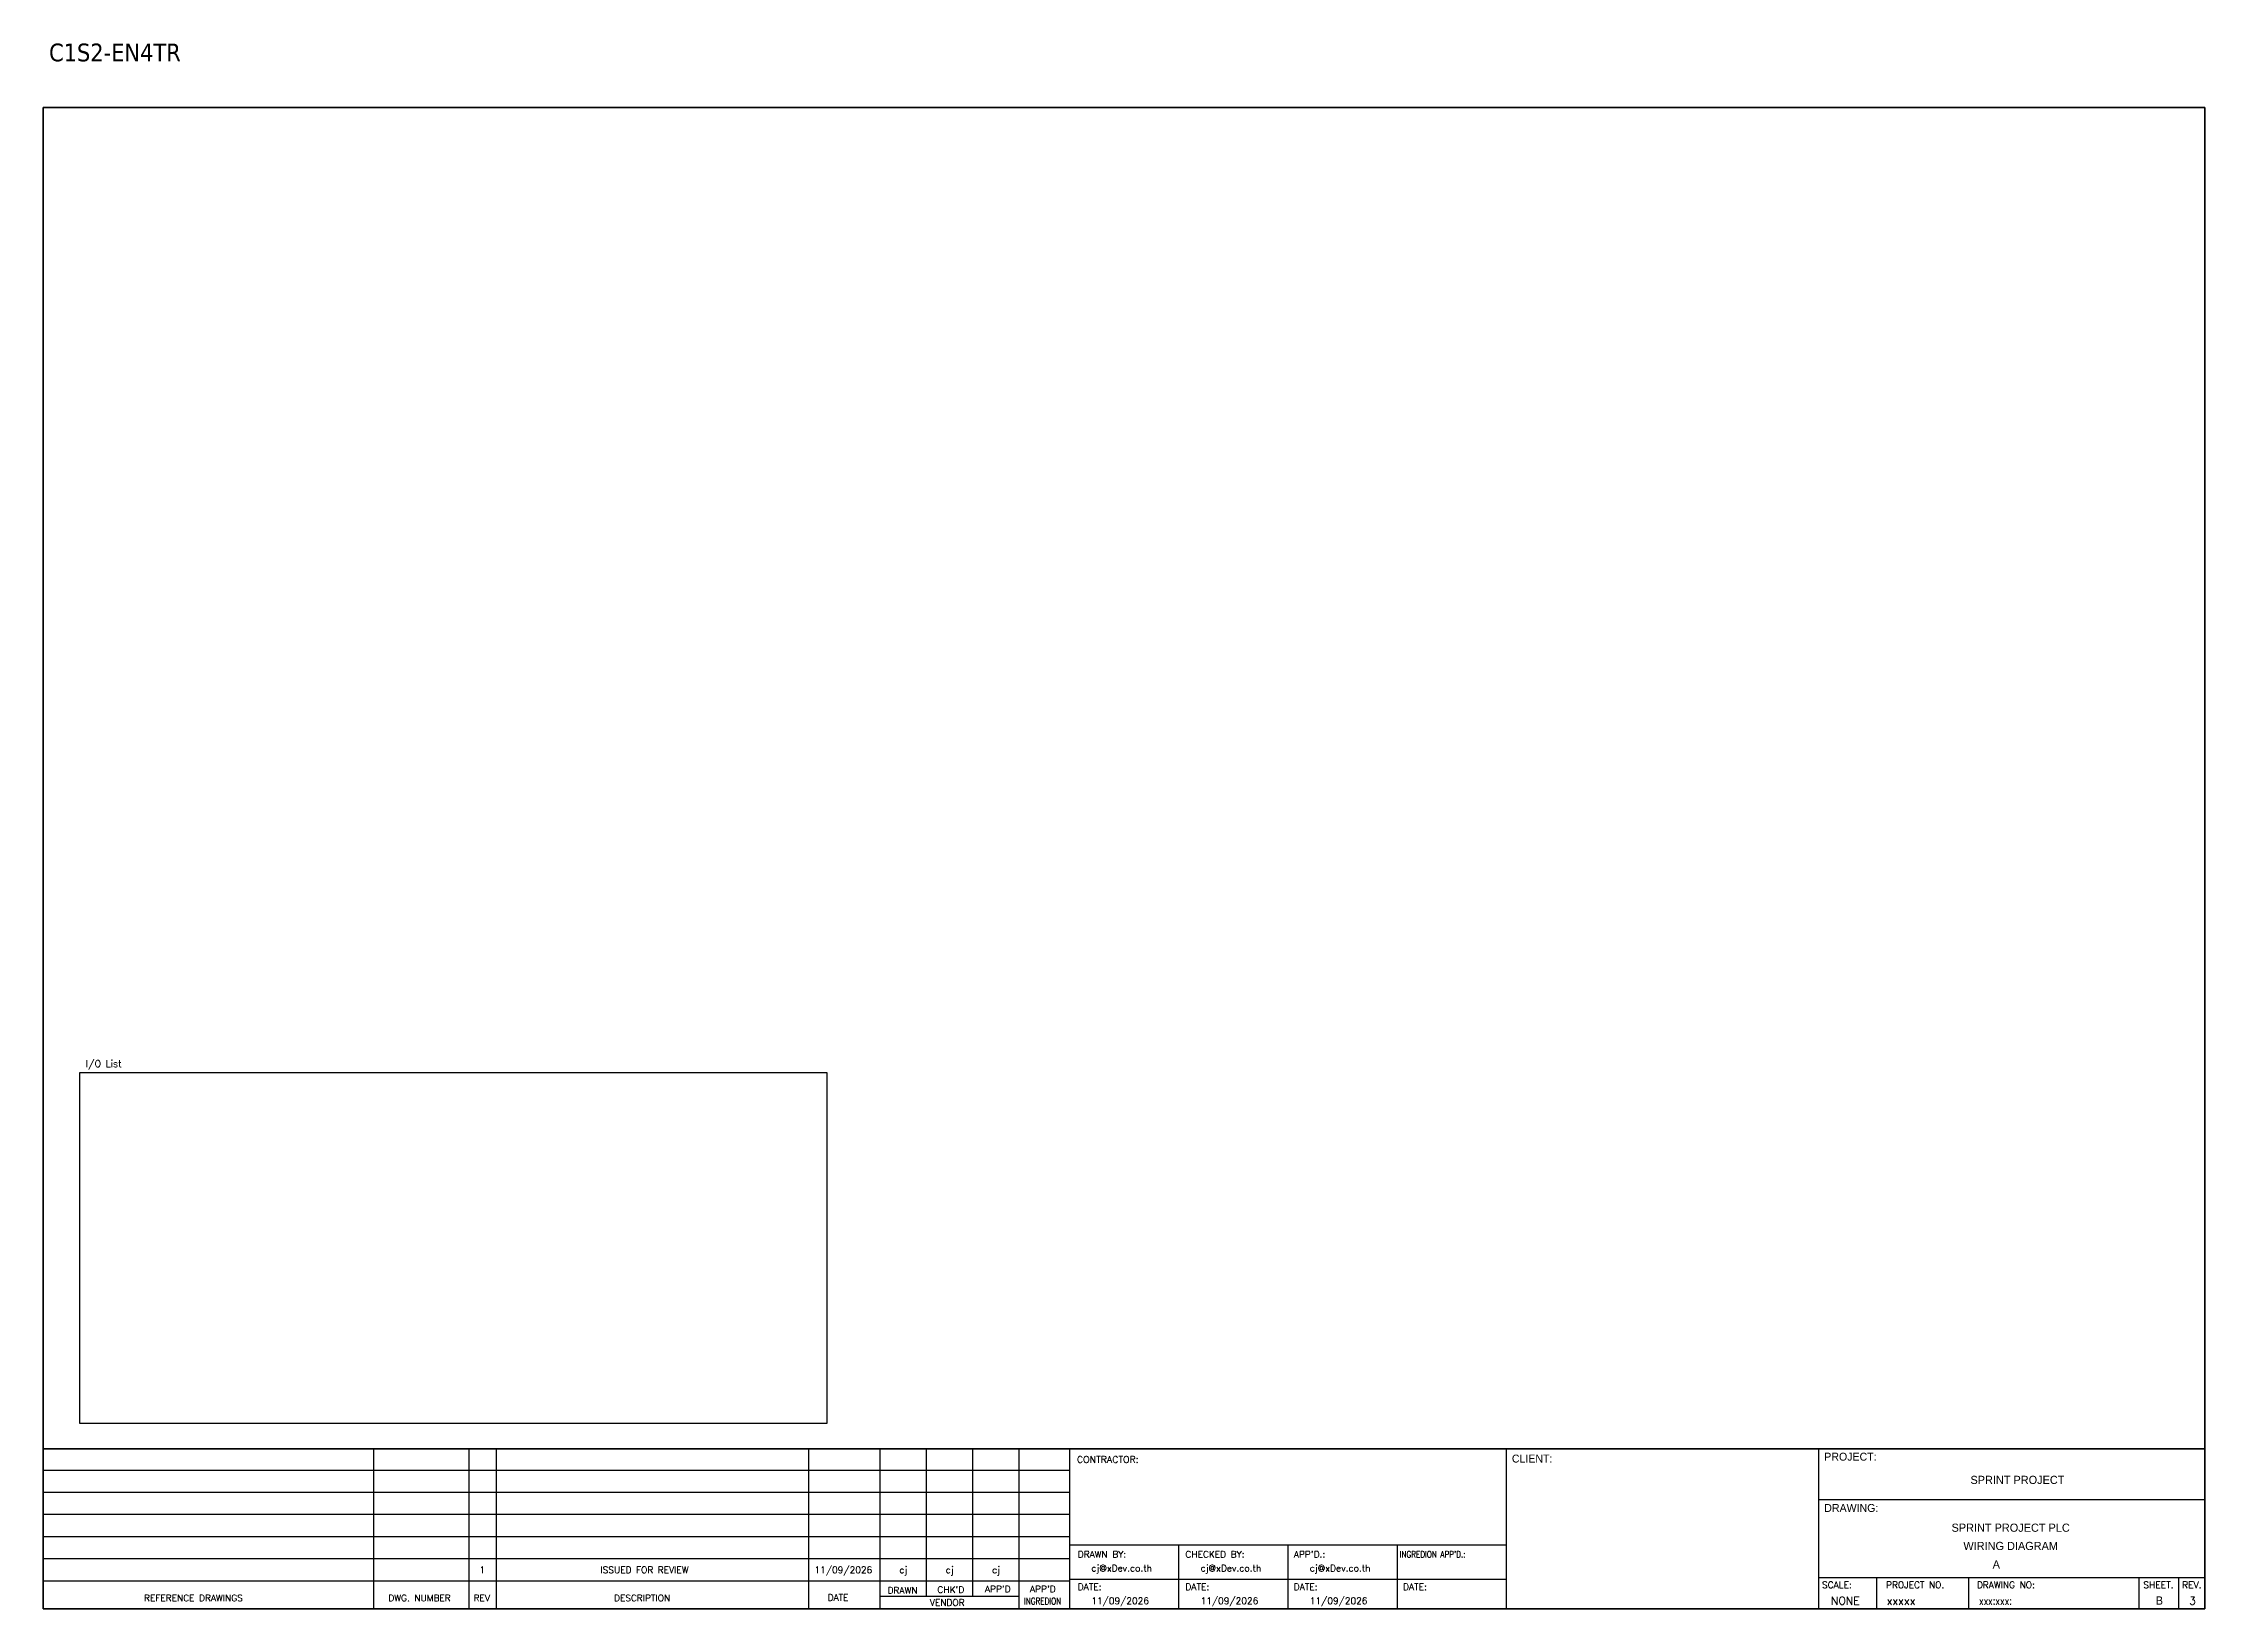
# Model space of a CAD drawing. Header units: millimetres. Extents: x 0 to 62600, y 0 to 14837.
# Drawn here: x 8387 to 12280, y 12017 to 14837 of the extents above; entities that cross this region are included whole.
import ezdxf
from ezdxf.enums import TextEntityAlignment as Align

# ---------------------------------------------------------------- set-up
doc = ezdxf.new("R2010")
doc.units = ezdxf.units.MM
for name, color, linetype in [('GT_1', 9, 'Continuous'), ('HELPPOINT', 7, 'Continuous'), ('MEMBER', 7, 'Continuous')]:
    doc.layers.add(name, color=color, linetype=linetype)
doc.styles.add('HTX11', font='O8111901')
doc.styles.add('ROMANS', font='romans.shx', dxfattribs={"width": 0.85, "height": 25})
doc.styles.add('Tahoma', font='')
doc.styles.get('Tahoma').set_extended_font_data('Tahoma')

msp = doc.modelspace()

# ---------------------------------------------------------------- texts
at = {"color": 2, "style": 'Tahoma'}
msp.add_text('C1S2-EN4TR', height=32, dxfattribs=at).set_placement((8397, 14804.1))
at = {"color": 4, "ltscale": 100, "style": 'HTX11'}
for s, p in [('SPRINT PROJECT', (11942.5, 12249)), ('SPRINT PROJECT PLC', (11930.3, 12162.9)), ('WIRING DIAGRAM', (11930.3, 12130))]:
    msp.add_text(s, height=14.693, dxfattribs=at).set_placement(p, align=Align.MIDDLE_CENTER)
at = {"style": 'HTX11'}
for tag, text, height, p in [('A', 'A', 14.8, (11904.4, 12096.7)), ('B', 'CHASSIS C1 SLOT 2', 14.821, (12198.2, 12031.7))]:
    msp.add_attdef(tag, text=text, height=height, dxfattribs=at).set_placement(p, align=Align.MIDDLE_CENTER)
at = {"layer": 'GT_1', "color": 4, "style": 'HTX11'}
for s, p in [('CLIENT:', (11031.9, 12280.3)), ('PROJECT:', (11594.6, 12283.7)), ('DRAWING:', (11594.6, 12191.3))]:
    msp.add_text(s, height=14.25, dxfattribs=at).set_placement(p)
at = {"layer": 'MEMBER', "color": 4, "ltscale": 0.8, "style": 'ROMANS'}
for s, height, p in [('I/O List', 12.35, (8463.2, 12992.4)), ('CONTRACTOR:', 12.35, (10248.5, 12279.6)), ('DRAWN BY:', 11.88, (10250, 12109)), ('CHECKED BY:', 11.875, (10443.9, 12109)), ("APP'D.:", 11.88, (10639.1, 12109)), ('cj@xDev.co.th', 11.875, (10274.4, 12084.1)), ('cj@xDev.co.th', 11.875, (10471.2, 12084.1)), ('cj@xDev.co.th', 11.875, (10667.9, 12084.1)), ('REFERENCE DRAWINGS', 11.875, (8568, 12030.3)), ('DWG. NUMBER', 11.875, (9008.2, 12030.3)), ('REV', 11.88, (9161.7, 12030.3)), ('DESCRIPTION', 11.875, (9414.6, 12030.3)), ('DATE', 11.88, (9799.4, 12031.1)), ('DRAWN', 11.88, (9907.4, 12044.1)), ('VENDOR', 11.88, (9983.5, 12022)), ("CHK'D", 11.88, (9997.2, 12045.3)), ("APP'D", 11.88, (10082.8, 12046.5)), ("APP'D", 11.88, (10164, 12046.5)), ('DATE:', 11.88, (10250, 12050.4)), ('11/09/2026', 11.88, (10274.4, 12025.4)), ('DATE:', 11.88, (10443.9, 12050.4)), ('11/09/2026', 11.88, (10471.2, 12025.4)), ('DATE:', 11.88, (10639.1, 12050.4)), ('11/09/2026', 11.88, (10667.9, 12025.4)), ('DATE:', 11.88, (10835.9, 12050.4)), ('SCALE:', 11.88, (11590.6, 12053.9)), ('NONE', 14.23, (11606.6, 12024.2)), ('PROJECT NO.', 11.875, (11705.8, 12053.9)), ('xxxxx', 14.23, (11707, 12024.2)), ('DRAWING NO:', 11.875, (11869.5, 12053.9)), ('SHEET.', 12, (12169.3, 12053.9)), ('REV.', 12, (12239.2, 12053.9))]:
    msp.add_text(s, height=height, dxfattribs=at).set_placement(p)
at = {"layer": 'MEMBER', "color": 4, "ltscale": 0.8, "style": 'ROMANS', "width": 0.8}
for s, height, p in [("INGREDION APP'D.:", 11.875, (10829.9, 12109)), ('INGREDION', 11.88, (10153.2, 12024.8)), ('xxx:xxx:', 14.23, (11873.2, 12024.2))]:
    msp.add_text(s, height=height, dxfattribs=at).set_placement(p)
at = {"layer": 'MEMBER', "color": 4, "ltscale": 0.8, "style": 'ROMANS'}
for s, height, p in [('1', 11.9, (9177.5, 12086.8)), ('ISSUED FOR REVIEW', 11.875, (9469.6, 12086.8)), ('11/09/2026', 11.88, (9827.8, 12086.8)), ('cj', 11.88, (9935.7, 12086.8)), ('cj', 11.88, (10019.3, 12086.8)), ('cj', 11.88, (10102.8, 12086.8))]:
    msp.add_text(s, height=height, dxfattribs=at).set_placement(p, align=Align.MIDDLE_CENTER)
msp.add_text('3', height=14.2, dxfattribs=at).set_placement((12257.8, 12024.2), align=Align.CENTER)

# ---------------------------------------------------------------- linework, layer by layer
at = {"color": 4}
for p, q in [((11688.9, 12073), (11688.9, 12016.9)), ((11854.2, 12073), (11854.2, 12016.9))]:
    msp.add_line(p, q, dxfattribs=at)
at = {"color": 4, "ltscale": 0.5}
for p, q in [((12161.3, 12073), (12161.3, 12016.9)), ((12161.3, 12073), (12161.3, 12016.9)), ((12232.5, 12073), (12232.5, 12016.9)), ((12232.5, 12073), (12232.5, 12016.9))]:
    msp.add_line(p, q, dxfattribs=at)
msp.add_lwpolyline([(8452.3, 12982.7), (9798.1, 12982.7), (9798.1, 12350.6), (8452.3, 12350.6)], close=True)
at = {"layer": 'GT_1', "color": 4}
for p, q in [((8982, 12016.9), (8982, 12305)), ((9153.9, 12016.9), (9153.9, 12305)), ((9203, 12016.9), (9203, 12305)), ((9765.7, 12016.9), (9765.7, 12305)), ((9894, 12016.9), (9894, 12305)), ((9977.6, 12038.7), (9977.6, 12305)), ((10061.1, 12038.7), (10061.1, 12305)), ((10144.4, 12016.9), (10144.4, 12305)), ((10235.4, 12016.9), (10235.4, 12305)), ((11022.4, 12016.9), (11022.4, 12305)), ((11584.7, 12016.9), (11584.7, 12305)), ((11584.7, 12016.9), (11584.7, 12305)), ((11584.7, 12016.9), (11584.7, 12305)), ((10235.4, 12266.2), (8386.6, 12266.2)), ((10235.4, 12226.4), (8386.6, 12226.4)), ((10235.4, 12186.4), (8386.6, 12186.4)), ((10235.4, 12146.5), (8386.6, 12146.5)), ((11022.4, 12131.2), (10235.4, 12131.2)), ((10432.2, 12016.9), (10432.2, 12131.2)), ((10628.9, 12016.9), (10628.9, 12131.2)), ((10825.7, 12016.9), (10825.7, 12131.2)), ((10235.4, 12106.6), (8386.6, 12106.6)), ((11022.4, 12069.7), (10235.4, 12069.7)), ((11584.7, 12073), (12279.9, 12073)), ((10235.3, 12066.7), (8386.6, 12066.7)), ((10144.4, 12038.7), (9894, 12038.7))]:
    msp.add_line(p, q, dxfattribs=at)
at = {"layer": 'HELPPOINT', "color": 4, "lineweight": 35}
for p, q in [((8386.6, 12016.9), (8386.6, 14721.1)), ((8386.6, 14721.1), (12279.9, 14721.1)), ((8386.6, 12016.9), (8386.6, 14721.1)), ((8386.6, 14721.1), (12279.9, 14721.1)), ((12279.9, 14721.1), (12279.9, 12016.9)), ((12279.9, 14721.1), (12279.9, 12016.9)), ((12279.9, 12016.9), (8386.6, 12016.9)), ((12279.9, 12016.9), (8386.6, 12016.9))]:
    msp.add_line(p, q, dxfattribs=at)
at = {"layer": 'HELPPOINT', "color": 4}
for p, q in [((11584.7, 12213.4), (12279.9, 12213.4)), ((11584.7, 12213.4), (12279.9, 12213.4)), ((11584.7, 12073), (12279.9, 12073))]:
    msp.add_line(p, q, dxfattribs=at)
at = {"layer": 'MEMBER', "color": 4, "lineweight": 35}
msp.add_line((8386.6, 12305), (12279.9, 12305), dxfattribs=at)
msp.add_line((8386.6, 12305), (12279.9, 12305), dxfattribs=at)
at = {"layer": 'MEMBER', "color": 4}
for p, q in [((11584.7, 12213.4), (12279.9, 12213.4)), ((11584.7, 12213.4), (12279.9, 12213.4)), ((11584.7, 12073), (12279.9, 12073)), ((11584.7, 12073), (12279.9, 12073))]:
    msp.add_line(p, q, dxfattribs=at)

msp.set_redraw_order([(e.dxf.handle, doc.entitydb.next_handle()) for e in msp.query("TEXT MTEXT ATTDEF DIMENSION ARC_DIMENSION")])  # texts and dimensions are drawn at this point

doc.saveas('drawing.dxf')
